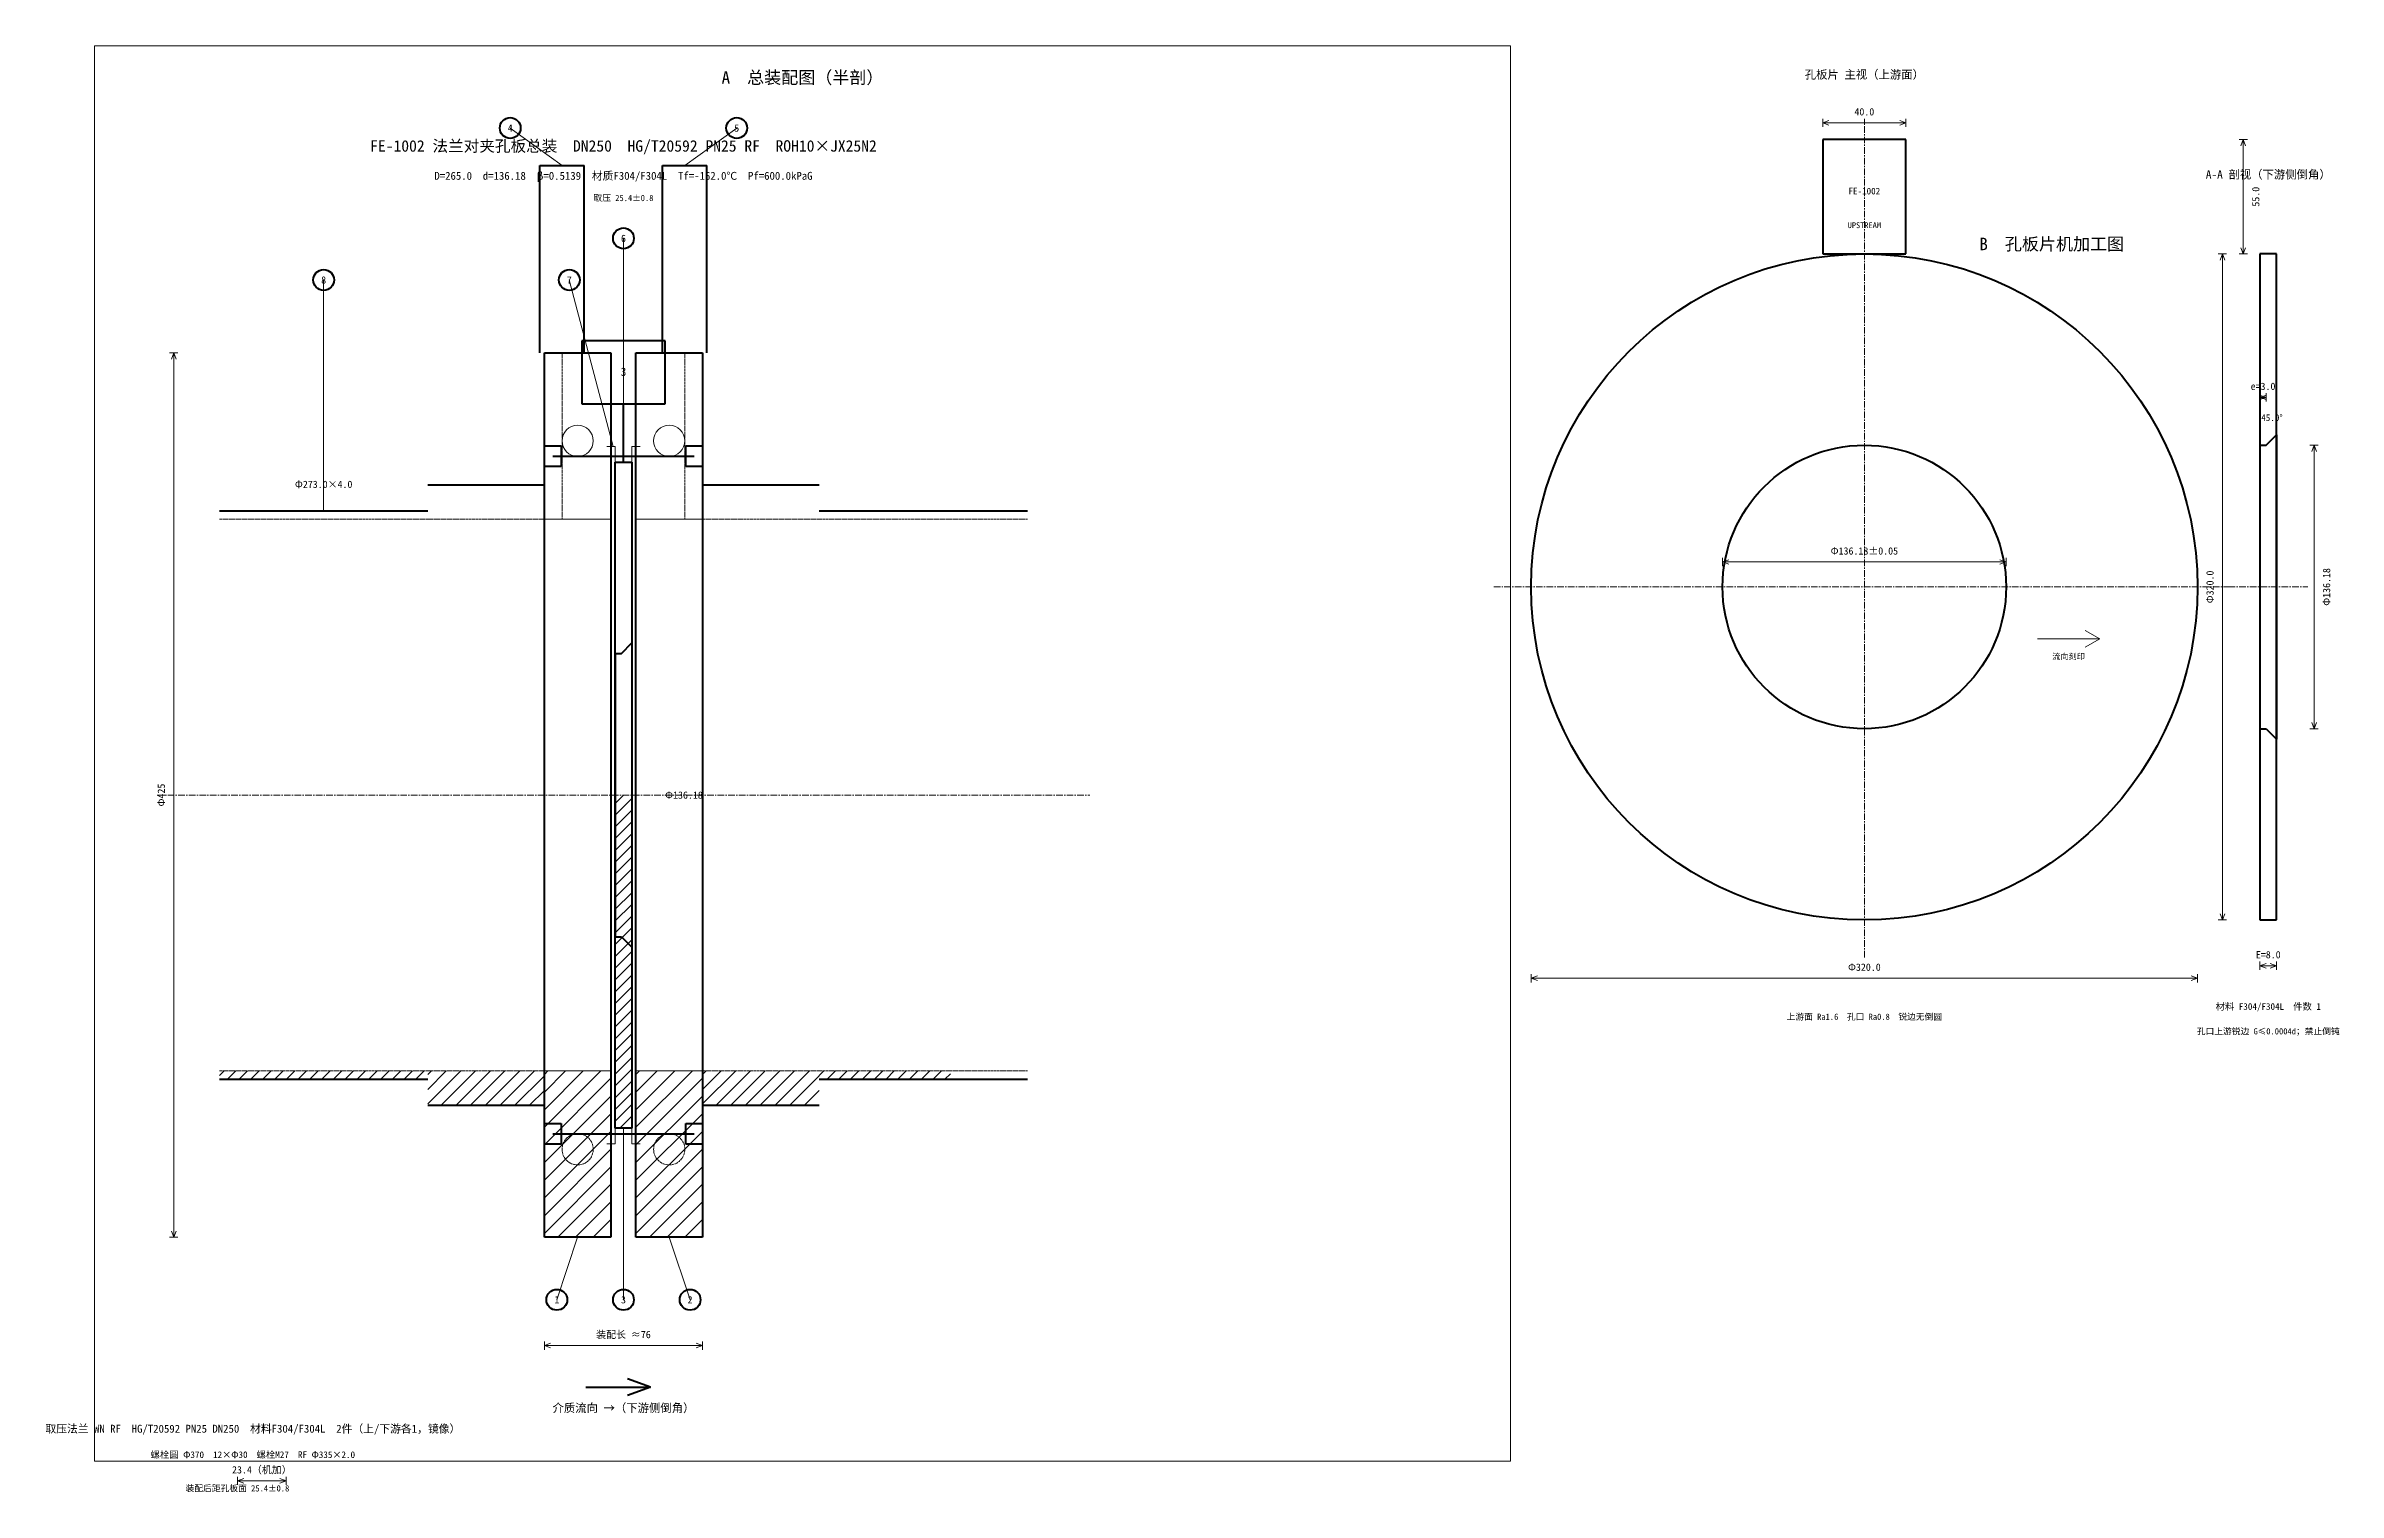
# Model space of a CAD drawing. Header units: millimetres. Extents: x -84 to 1104, y -1018 to 360.
# Drawn here: x -83 to 1018, y -335 to 360 of the extents above; entities that cross this region are included whole.
import ezdxf
from ezdxf.enums import TextEntityAlignment as Align

# ---------------------------------------------------------------- set-up
doc = ezdxf.new("R2010")
doc.units = ezdxf.units.MM
doc.linetypes.add('CENTER', pattern=[5.08, 3.175, -0.635, 0.635, -0.635])
doc.linetypes.add('DASHED', pattern=[1.524, 1.27, -0.254])
for name, color, linetype, lineweight in [('中心线', 1, 'CENTER', 18), ('剖面线', 7, 'Continuous', 13), ('文字', 7, 'Continuous', 18), ('标注', 3, 'Continuous', 18), ('细实线', 7, 'Continuous', 18), ('虚线', 7, 'DASHED', 18), ('表格', 7, 'Continuous', 18), ('轮廓', 7, 'Continuous', 50)]:
    doc.layers.add(name, color=color, linetype=linetype, lineweight=lineweight)
doc.styles.add('CN', font='simhei.ttf')

msp = doc.modelspace()

# ---------------------------------------------------------------- texts
at = {"layer": '文字', "style": 'CN'}
for s, height, p in [('A  总装配图（半剖）', 6, (280, 340)), ('孔板片 主视（上游面）', 4, (790, 343)), ('40.0', 3.5, (790, 325.5)), ('FE-1002 法兰对夹孔板总装  DN250  HG/T20592 PN25 RF  ROH10×JX25N2', 5.5, (194, 307.5)), ('D=265.0  d=136.18  β=0.5139  材质F304/F304L  Tf=-162.0℃  Pf=600.0kPaG', 3.8, (194, 294.5)), ('A-A 剖视（下游侧倒角）', 4, (984, 295)), ('取压 25.4±0.8', 3, (194, 284.5)), ('B  孔板片机加工图', 6, (880, 260)), ('e=3.0', 3.5, (981.5, 193.6)), ('45.0°', 3.2, (985.8, 178.8)), ('Φ273.0×4.0', 3.5, (50, 146.5)), ('Φ136.18±0.05', 3.5, (790, 114.5)), ('E=8.0', 3.5, (984, -79.5)), ('Φ320.0', 3.5, (790, -85.5)), ('装配长 ≈76', 3.5, (194, -262)), ('取压法兰 WN RF  HG/T20592 PN25 DN250  材料F304/F304L  2件（上/下游各1，镜像）', 3.8, (16, -307.5)), ('螺栓圆 Φ370  12×Φ30  螺栓M27  RF Φ335×2.0', 3.2, (16, -319.5)), ('23.4（机加）', 3.5, (20.3, -327)), ('装配后距孔板面 25.4±0.8', 3, (8.6, -335.5))]:
    msp.add_text(s, height=height, dxfattribs=at).set_placement(p, align=Align.BOTTOM_CENTER)
for s, height, p in [('4', 3.5, (139.6, 320.5)), ('5', 3.5, (248.4, 320.5)), ('FE-1002', 3.2, (790, 290.2)), ('6', 3.5, (194, 267.5)), ('UPSTREAM', 2.8, (790, 273.8)), ('8', 3.5, (50, 247.5)), ('7', 3.5, (168, 247.5)), ('3', 4, (194, 203.4)), ('1', 3.5, (162, -242.5)), ('3', 3.5, (194, -242.5)), ('2', 3.5, (226, -242.5))]:
    msp.add_text(s, height=height, dxfattribs=at).set_placement(p, align=Align.MIDDLE_CENTER)
for s, p in [('55.0', (978, 287.5)), ('Φ320.0', (956, 100)), ('Φ136.18', (1012, 100)), ('Φ425', (-28, 0))]:
    msp.add_text(s, height=3.5, rotation=90, dxfattribs=at).set_placement(p, align=Align.MIDDLE_CENTER)
for s, height, p in [('流向刻印', 2.8, (888.1, 68)), ('上游面 Ra1.6  孔口 Ra0.8  锐边无倒圆', 3, (790, -105)), ('材料 F304/F304L  件数 1', 3.2, (984, -100)), ('孔口上游锐边 G≤0.0004d；禁止倒钝', 3, (984, -112)), ('介质流向 →（下游侧倒角）', 4, (194, -292.5))]:
    msp.add_text(s, height=height, dxfattribs=at).set_placement(p, align=Align.TOP_CENTER)
msp.add_text('Φ136.18', height=3.5, dxfattribs=at).set_placement((214, 0), align=Align.MIDDLE_LEFT)

# ---------------------------------------------------------------- linework, layer by layer
at = {"layer": '中心线', "linetype": 'CENTER', "lineweight": 18}
for p, q in [((790, -78), (790, 325)), ((612, 100), (968, 100)), ((965, 100), (1003, 100)), ((-30, 0), (418, 0))]:
    msp.add_line(p, q, dxfattribs=at)
at = {"layer": '剖面线', "lineweight": 13}
for p, q in [((190, -4), (194, 0)), ((190, -9.6), (198, -1.6)), ((190, -15.3), (198, -7.3)), ((190, -20.9), (198, -12.9)), ((190, -26.6), (198, -18.6)), ((190, -32.2), (198, -24.2)), ((190, -37.9), (198, -29.9)), ((190, -43.5), (198, -35.5)), ((190, -49.2), (198, -41.2)), ((190, -54.9), (198, -46.9)), ((190, -60.5), (198, -52.5)), ((190, -66.2), (198, -58.2)), ((190, -71.8), (198, -63.8)), ((190, -77.5), (198, -69.5)), ((190, -83.1), (198, -75.1)), ((190, -88.8), (198, -80.8)), ((190, -94.5), (198, -86.5)), ((190, -100.1), (198, -92.1)), ((190, -105.8), (198, -97.8)), ((190, -111.4), (198, -103.4)), ((190, -117.1), (198, -109.1)), ((190, -122.7), (198, -114.7)), ((190, -128.4), (198, -120.4)), ((190, -134.1), (198, -126.1)), ((190, -139.7), (198, -131.7)), ((0, -134.7), (2.2, -132.5)), ((3.8, -136.5), (7.8, -132.5)), ((9.5, -136.5), (13.5, -132.5)), ((15.1, -136.5), (19.1, -132.5)), ((20.8, -136.5), (24.8, -132.5)), ((26.5, -136.5), (30.5, -132.5)), ((32.1, -136.5), (36.1, -132.5)), ((37.8, -136.5), (41.8, -132.5)), ((43.4, -136.5), (47.4, -132.5)), ((49.1, -136.5), (53.1, -132.5)), ((54.7, -136.5), (58.7, -132.5)), ((60.4, -136.5), (64.4, -132.5)), ((66.1, -136.5), (70.1, -132.5)), ((71.7, -136.5), (75.7, -132.5)), ((77.4, -136.5), (81.4, -132.5)), ((83, -136.5), (87, -132.5)), ((88.7, -136.5), (92.7, -132.5)), ((94.3, -136.5), (98.3, -132.5)), ((100, -148.4), (115.9, -132.5)), ((100, -141.4), (108.9, -132.5)), ((100, -134.3), (101.8, -132.5)), ((106.5, -149), (123, -132.5)), ((113.6, -149), (130.1, -132.5)), ((120.6, -149), (137.1, -132.5)), ((127.7, -149), (144.2, -132.5)), ((134.8, -149), (151.3, -132.5)), ((141.9, -149), (156, -134.9)), ((148.9, -149), (156, -141.9)), ((156, -159.6), (183.1, -132.5)), ((156, -151.2), (174.7, -132.5)), ((156, -142.7), (166.2, -132.5)), ((156, -134.2), (157.7, -132.5)), ((156, -168.1), (188, -136.1)), ((190, -145.4), (198, -137.4)), ((190, -151), (198, -143)), ((200, -159.6), (227.1, -132.5)), ((200, -151.2), (218.7, -132.5)), ((200, -142.7), (210.2, -132.5)), ((200, -134.2), (201.7, -132.5)), ((200, -168.1), (232, -136.1)), ((232, -148.4), (247.9, -132.5)), ((232, -141.4), (240.9, -132.5)), ((232, -134.3), (233.8, -132.5)), ((238.5, -149), (255, -132.5)), ((245.6, -149), (262.1, -132.5)), ((252.6, -149), (269.1, -132.5)), ((259.7, -149), (276.2, -132.5)), ((266.8, -149), (283.3, -132.5)), ((273.9, -149), (288, -134.9)), ((280.9, -149), (288, -141.9)), ((288, -134.7), (290.2, -132.5)), ((291.8, -136.5), (295.8, -132.5)), ((297.5, -136.5), (301.5, -132.5)), ((303.1, -136.5), (307.1, -132.5)), ((308.8, -136.5), (312.8, -132.5)), ((314.5, -136.5), (318.5, -132.5)), ((320.1, -136.5), (324.1, -132.5)), ((325.8, -136.5), (329.8, -132.5)), ((331.4, -136.5), (335.4, -132.5)), ((337.1, -136.5), (341.1, -132.5)), ((342.7, -136.5), (346.7, -132.5)), ((348.4, -136.5), (351, -133.9)), ((156, -176.6), (188, -144.6)), ((156, -185.1), (188, -153.1)), ((190, -156.7), (198, -148.7)), ((200, -176.6), (232, -144.6)), ((200, -185.1), (232, -153.1)), ((156, -193.6), (188, -161.6)), ((192.3, -160), (198, -154.3)), ((198, -160), (198, -160)), ((200, -193.6), (232, -161.6)), ((156, -202.1), (188, -170.1)), ((200, -202.1), (232, -170.1)), ((156, -210.6), (188, -178.6)), ((162.5, -212.5), (188, -187)), ((200, -210.6), (232, -178.6)), ((206.5, -212.5), (232, -187)), ((171, -212.5), (188, -195.5)), ((215, -212.5), (232, -195.5)), ((179.5, -212.5), (188, -204)), ((223.5, -212.5), (232, -204))]:
    msp.add_line(p, q, dxfattribs=at)
at = {"layer": '标注', "lineweight": 18}
for p, q in [((164.6, 302.5), (139.6, 320.5)), ((223.4, 302.5), (248.4, 320.5)), ((770, 321), (770, 325)), ((770, 323), (773, 324.1)), ((770, 323), (810, 323)), ((770, 323), (773, 321.9)), ((810, 323), (807, 324.1)), ((810, 323), (807, 321.9)), ((810, 321), (810, 325)), ((970, 315), (974, 315)), ((972, 315), (970.9, 312)), ((972, 260), (972, 315)), ((972, 315), (973.1, 312)), ((194, 162.8), (194, 267.5)), ((960, 260), (964, 260)), ((962, 260), (960.9, 257)), ((962, -60), (962, 260)), ((962, 260), (963.1, 257)), ((970, 260), (974, 260)), ((972, 260), (970.9, 263)), ((972, 260), (973.1, 263)), ((50, 136.5), (50, 247.5)), ((189, 167.5), (168, 247.5)), ((-24, 212.5), (-20, 212.5)), ((-22, 212.5), (-23.1, 209.5)), ((-22, -212.5), (-22, 212.5)), ((-22, 212.5), (-20.9, 209.5)), ((980, 189.1), (980, 193.1)), ((980, 191.1), (983, 192.2)), ((983, 191.1), (980, 192.2)), ((980, 191.1), (983, 191.1)), ((980, 191.1), (983, 190)), ((983, 191.1), (980, 190)), ((983, 189.1), (983, 193.1)), ((1004, 168.1), (1008, 168.1)), ((1006, 168.1), (1004.9, 165.1)), ((1006, 31.9), (1006, 168.1)), ((1006, 168.1), (1007.1, 165.1)), ((721.9, 110), (721.9, 114)), ((721.9, 112), (724.9, 113.1)), ((721.9, 112), (858.1, 112)), ((721.9, 112), (724.9, 110.9)), ((858.1, 112), (855.1, 113.1)), ((858.1, 112), (855.1, 110.9)), ((858.1, 110), (858.1, 114)), ((1006, 31.9), (1004.9, 34.9)), ((1006, 31.9), (1007.1, 34.9)), ((1004, 31.9), (1008, 31.9)), ((960, -60), (964, -60)), ((962, -60), (960.9, -57)), ((962, -60), (963.1, -57)), ((630, -90), (630, -86)), ((630, -88), (633, -86.9)), ((630, -88), (950, -88)), ((630, -88), (633, -89.1)), ((950, -88), (947, -86.9)), ((950, -88), (947, -89.1)), ((950, -90), (950, -86)), ((980, -84), (980, -80)), ((980, -82), (983, -80.9)), ((980, -82), (988, -82)), ((980, -82), (983, -83.1)), ((988, -82), (985, -80.9)), ((988, -82), (985, -83.1)), ((988, -84), (988, -80)), ((194, -160), (194, -242.5)), ((-24, -212.5), (-20, -212.5)), ((-22, -212.5), (-23.1, -209.5)), ((-22, -212.5), (-20.9, -209.5)), ((172, -212.5), (162, -242.5)), ((216, -212.5), (226, -242.5)), ((156, -266.5), (156, -262.5)), ((156, -264.5), (159, -263.4)), ((232, -264.5), (229, -263.4)), ((232, -266.5), (232, -262.5)), ((156, -264.5), (232, -264.5)), ((156, -264.5), (159, -265.6)), ((232, -264.5), (229, -265.6)), ((8.6, -331.5), (8.6, -327.5)), ((8.6, -329.5), (11.6, -328.4)), ((8.6, -329.5), (32, -329.5)), ((8.6, -329.5), (11.6, -330.6)), ((32, -329.5), (29, -328.4)), ((32, -329.5), (29, -330.6)), ((32, -331.5), (32, -327.5))]:
    msp.add_line(p, q, dxfattribs=at)
at = {"layer": '细实线', "lineweight": 18}
for p, q in [((186, 167.5), (188, 167.5)), ((188, 167.5), (190, 167.5)), ((188, -167.5), (188, 167.5)), ((190, 167.5), (190, -167.5)), ((198, 167.5), (200, 167.5)), ((198, -167.5), (198, 167.5)), ((202, 167.5), (200, 167.5)), ((200, 167.5), (200, -167.5)), ((156, 132.5), (188, 132.5)), ((200, 132.5), (232, 132.5)), ((903.1, 75), (896.1, 79)), ((873.1, 75), (903.1, 75)), ((903.1, 75), (896.1, 71)), ((156, -132.5), (188, -132.5)), ((200, -132.5), (232, -132.5)), ((186, -167.5), (188, -167.5)), ((190, -167.5), (188, -167.5)), ((200, -167.5), (198, -167.5)), ((202, -167.5), (200, -167.5))]:
    msp.add_line(p, q, dxfattribs=at)
for centre in [(172, 170.2), (216, 170.2)]:
    msp.add_circle(centre, 7.5, dxfattribs=at)
at = {"layer": '虚线', "linetype": 'DASHED', "lineweight": 18}
for p, q in [((164.6, 212.5), (164.6, 132.5)), ((223.4, 212.5), (223.4, 132.5)), ((0, 132.5), (100, 132.5)), ((100, 132.5), (156, 132.5)), ((232, 132.5), (288, 132.5)), ((288, 132.5), (388, 132.5)), ((0, -132.5), (100, -132.5)), ((100, -132.5), (156, -132.5)), ((232, -132.5), (288, -132.5)), ((288, -132.5), (388, -132.5))]:
    msp.add_line(p, q, dxfattribs=at)
for centre in [(172, -170.2), (216, -170.2)]:
    msp.add_circle(centre, 7.5, dxfattribs=at)
at = {"layer": '表格', "lineweight": 18}
for p, q in [((620, 360), (-60, 360)), ((-60, 360), (-60, -320)), ((620, -320), (620, 360)), ((-60, -320), (620, -320))]:
    msp.add_line(p, q, dxfattribs=at)
at = {"layer": '轮廓', "lineweight": 50}
for p, q in [((810, 315), (770, 315)), ((770, 315), (770, 260)), ((810, 260), (810, 315)), ((153.9, 212.5), (153.9, 302.5)), ((153.9, 302.5), (175.2, 302.5)), ((175.2, 212.5), (175.2, 302.5)), ((212.8, 212.5), (212.8, 302.5)), ((212.8, 302.5), (234.1, 302.5)), ((234.1, 212.5), (234.1, 302.5)), ((770, 260), (810, 260)), ((988, 260), (980, 260)), ((980, 260), (980, -60)), ((988, -60), (988, 260)), ((156, 212.5), (188, 212.5)), ((156, -212.5), (156, 212.5)), ((214, 218.2), (174, 218.2)), ((174, 218.2), (174, 188)), ((188, 212.5), (188, -212.5)), ((200, 212.5), (232, 212.5)), ((200, -212.5), (200, 212.5)), ((214, 188), (214, 218.2)), ((232, 212.5), (232, -212.5)), ((174, 188), (214, 188)), ((194, 160), (194, 188)), ((156, 167.8), (164, 167.8)), ((156, 157.8), (156, 167.8)), ((164, 167.8), (164, 157.8)), ((224, 167.8), (232, 167.8)), ((224, 157.8), (224, 167.8)), ((232, 167.8), (232, 157.8)), ((980, 168.1), (983, 168.1)), ((980, 168.1), (980, 31.9)), ((983, 168.1), (988, 173.1)), ((988, 173.1), (988, 26.9)), ((164, 157.8), (156, 157.8)), ((160, 162.8), (228, 162.8)), ((190, 160), (198, 160)), ((190, -160), (190, 160)), ((198, 160), (198, -160)), ((232, 157.8), (224, 157.8)), ((100, 149), (156, 149)), ((232, 149), (288, 149)), ((0, 136.5), (100, 136.5)), ((288, 136.5), (388, 136.5)), ((190, 68.1), (193, 68.1)), ((190, 68.1), (190, -68.1)), ((193, 68.1), (198, 73.1)), ((198, 73.1), (198, -73.1)), ((980, 31.9), (983, 31.9)), ((983, 31.9), (988, 26.9)), ((980, -60), (988, -60)), ((190, -68.1), (193, -68.1)), ((193, -68.1), (198, -73.1)), ((0, -136.5), (100, -136.5)), ((288, -136.5), (388, -136.5)), ((100, -149), (156, -149)), ((232, -149), (288, -149)), ((156, -157.8), (164, -157.8)), ((156, -167.8), (156, -157.8)), ((160, -162.8), (228, -162.8)), ((164, -157.8), (164, -167.8)), ((198, -160), (190, -160)), ((224, -157.8), (232, -157.8)), ((224, -167.8), (224, -157.8)), ((232, -157.8), (232, -167.8)), ((164, -167.8), (156, -167.8)), ((232, -167.8), (224, -167.8)), ((188, -212.5), (156, -212.5)), ((232, -212.5), (200, -212.5)), ((176, -284.5), (207, -284.5)), ((207, -284.5), (196, -280.5)), ((207, -284.5), (196, -288.5))]:
    msp.add_line(p, q, dxfattribs=at)
for centre, radius in [((139.6, 320.5), 5), ((248.4, 320.5), 5), ((194, 267.5), 5), ((790, 100), 160), ((50, 247.5), 5), ((168, 247.5), 5), ((790, 100), 68.1), ((162, -242.5), 5), ((194, -242.5), 5), ((226, -242.5), 5)]:
    msp.add_circle(centre, radius, dxfattribs=at)

msp.set_redraw_order([(e.dxf.handle, doc.entitydb.next_handle()) for e in msp.query("TEXT MTEXT ATTDEF DIMENSION ARC_DIMENSION")])  # texts and dimensions are drawn at this point

doc.saveas('drawing.dxf')
